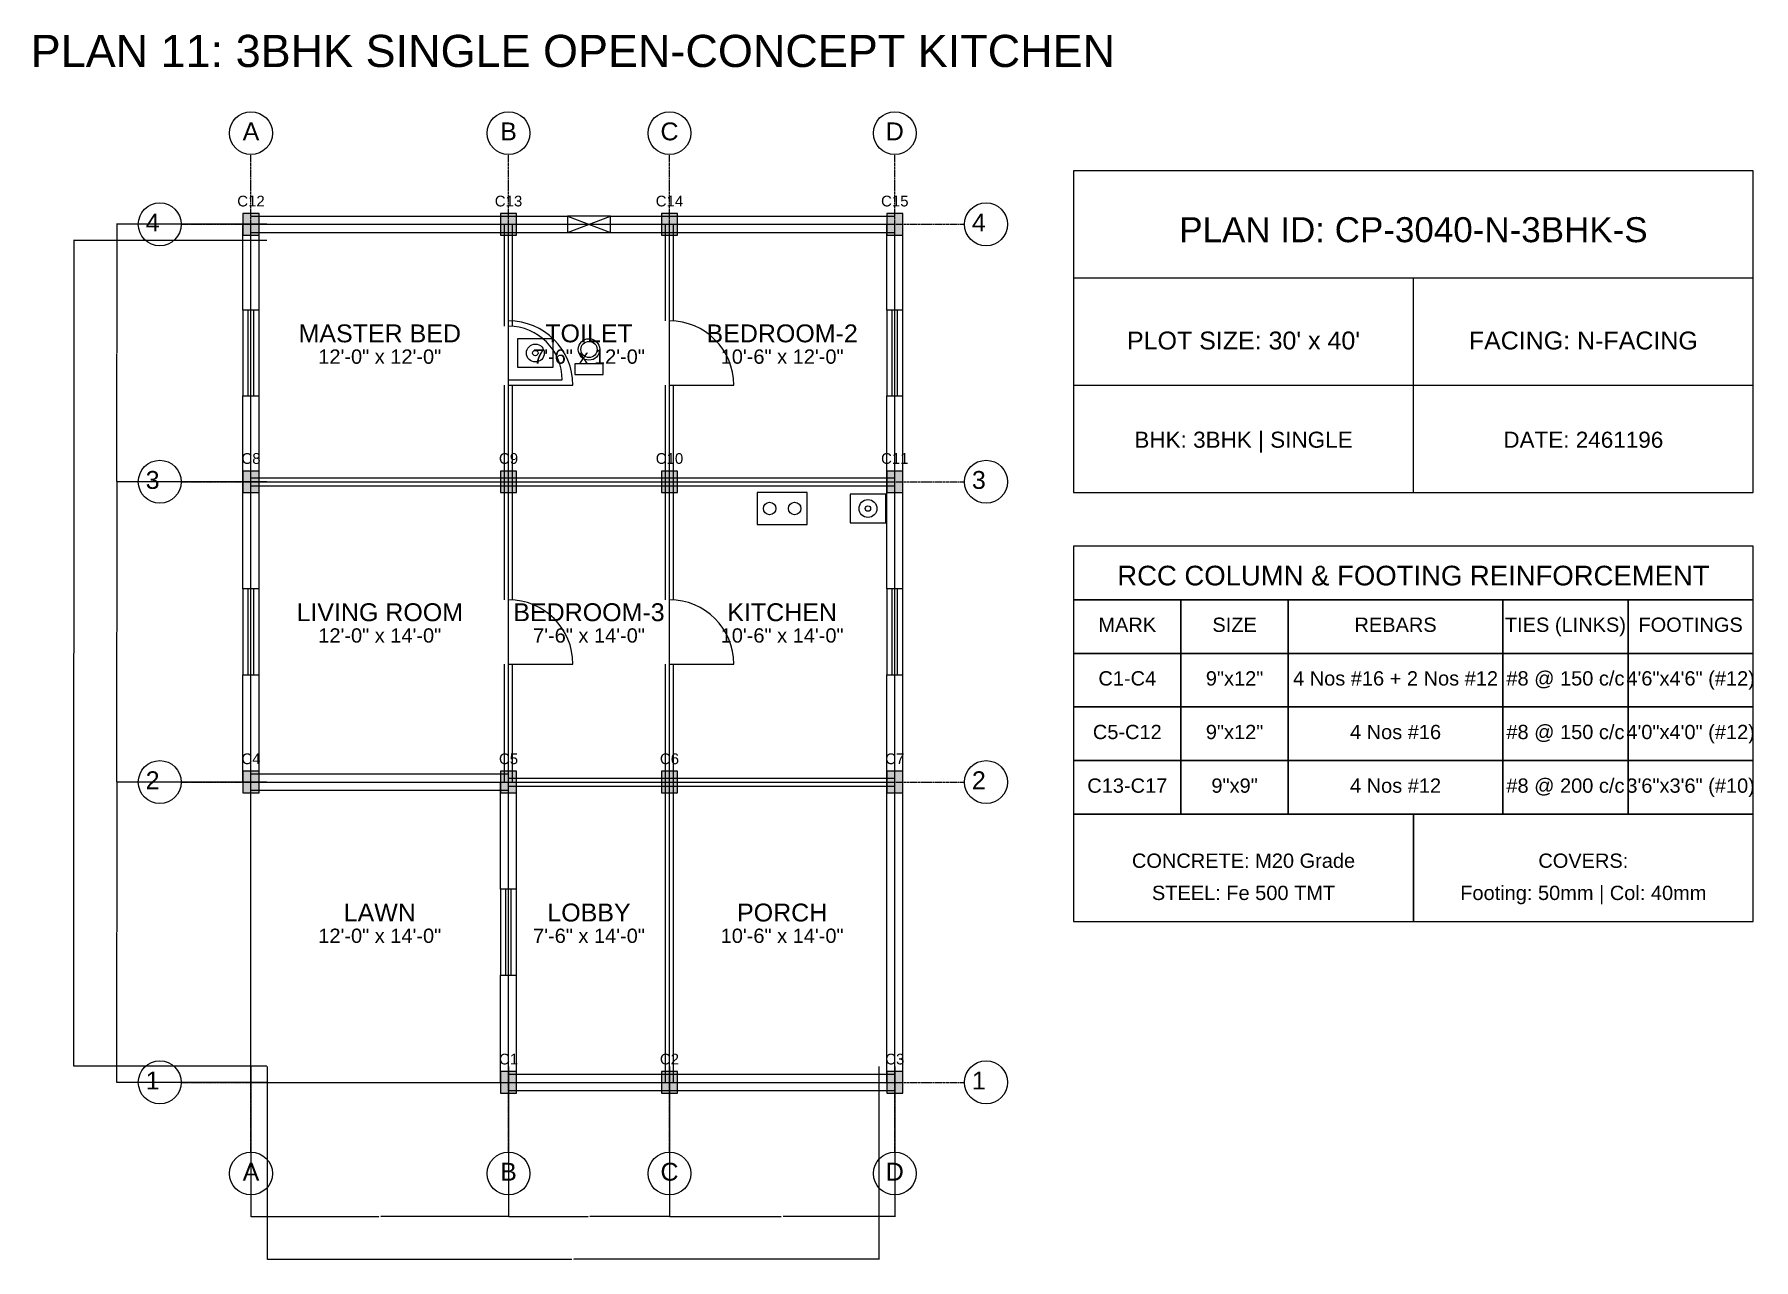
# Model space of a CAD drawing. Header units: inches. Extents: x -134 to 23580, y -99 to 23207.
# Drawn here: x -121 to 840, y 2401 to 3086 of the extents above; entities that cross this region are included whole.
import ezdxf
from ezdxf.enums import TextEntityAlignment as Align

# ---------------------------------------------------------------- set-up
doc = ezdxf.new("R2010")
doc.units = ezdxf.units.IN
doc.header["$MEASUREMENT"] = 0
doc.linetypes.add('CENTER', pattern=[2, 1.25, -0.25, 0.25, -0.25])
for name, color, linetype in [('A-COL-HATCH', 251, 'Continuous'), ('A-COLUMN', 1, 'Continuous'), ('A-DIM', 5, 'Continuous'), ('A-DOOR', 30, 'Continuous'), ('A-FIXTURE', 8, 'Continuous'), ('A-TEXT', 2, 'Continuous'), ('A-WALL-EXT', 7, 'Continuous'), ('A-WALL-INT', 9, 'Continuous'), ('A-WINDOW', 4, 'Continuous'), ('S-BEAM-FRAMING', 2, 'Continuous'), ('S-BUBBLE', 4, 'Continuous'), ('S-GRID-CENTER', 8, 'CENTER'), ('S-TABLE', 7, 'Continuous'), ('S-TEXT', 3, 'Continuous')]:
    doc.layers.add(name, color=color, linetype=linetype)
doc.styles.get("Standard").update_dxf_attribs({"font": 'arial.ttf'})
doc.dimstyles.get("Standard").update_dxf_attribs({"dimtxt": 0.18, "dimasz": 0.18, "dimexe": 0.18, "dimexo": 0.0625, "dimgap": 0.09, "dimtad": 0, "dimtih": 1, "dimtoh": 1, "dimdec": 4, "dimzin": 0, "dimdsep": 46, "dimtxsty": 'Standard', "dimcen": 0.09, "dimadec": 0, "dimazin": 0, "dimtfac": 1, "dimtdec": 4, "dimtofl": 0, "dimtmove": 0, "dimatfit": 3, "dimfxl": 1, "dimtolj": 1, "dimtzin": 0, "dimarcsym": 0})

msp = doc.modelspace()

# ---------------------------------------------------------------- texts
at = {"layer": 'A-TEXT'}
for s, height, p in [('PLAN 11: 3BHK SINGLE OPEN-CONCEPT KITCHEN', 18, (180, 3068)), ('C12', 6, (0, 2990)), ('C13', 6, (144, 2990)), ('C14', 6, (234, 2990)), ('C15', 6, (360, 2990)), ('PLAN ID: CP-3040-N-3BHK-S', 14, (650, 2970)), ('MASTER BED', 10, (72, 2914)), ('TOILET', 10, (189, 2914)), ('BEDROOM-2', 10, (297, 2914)), ("PLOT SIZE: 30' x 40'", 10, (555, 2910)), ('FACING: N-FACING', 10, (745, 2910)), ('12\'-0" x 12\'-0"', 8, (72, 2902)), ('7\'-6" x 12\'-0"', 8, (189, 2902)), ('10\'-6" x 12\'-0"', 8, (297, 2902)), ('BHK: 3BHK | SINGLE', 9, (555, 2855)), ('DATE: 2461196', 9, (745, 2855)), ('C8', 6, (0, 2846)), ('C9', 6, (144, 2846)), ('C10', 6, (234, 2846)), ('C11', 6, (360, 2846)), ('LIVING ROOM', 10, (72, 2758)), ('BEDROOM-3', 10, (189, 2758)), ('KITCHEN', 10, (297, 2758)), ('12\'-0" x 14\'-0"', 8, (72, 2746)), ('7\'-6" x 14\'-0"', 8, (189, 2746)), ('10\'-6" x 14\'-0"', 8, (297, 2746)), ('C4', 6, (0, 2678)), ('C5', 6, (144, 2678)), ('C6', 6, (234, 2678)), ('C7', 6, (360, 2678)), ('LAWN', 10, (72, 2590)), ('LOBBY', 10, (189, 2590)), ('PORCH', 10, (297, 2590)), ('12\'-0" x 14\'-0"', 8, (72, 2578)), ('7\'-6" x 14\'-0"', 8, (189, 2578)), ('10\'-6" x 14\'-0"', 8, (297, 2578)), ('C1', 6, (144, 2510)), ('C2', 6, (234, 2510)), ('C3', 6, (360, 2510))]:
    msp.add_text(s, height=height, dxfattribs=at).set_placement(p, align=Align.CENTER)
at = {"layer": 'S-TEXT'}
for s, height, p in [('A', 10, (0, 3027)), ('B', 10, (144, 3027)), ('C', 10, (234, 3027)), ('D', 10, (360, 3027)), ('4', 10, (-55, 2976)), ('4', 10, (407, 2976)), ('3', 10, (-55, 2832)), ('3', 10, (407, 2832)), ('RCC COLUMN & FOOTING REINFORCEMENT', 11, (650, 2778)), ('MARK', 8, (490, 2752)), ('SIZE', 8, (550, 2752)), ('REBARS', 8, (640, 2752)), ('TIES (LINKS)', 8, (735, 2752)), ('FOOTINGS', 8, (805, 2752)), ('#8 @ 150 c/c', 8, (735, 2722)), ('4\'6"x4\'6" (#12)', 8, (805, 2722)), ('C1-C4', 8, (490, 2722)), ('9"x12"', 8, (550, 2722)), ('4 Nos #16 + 2 Nos #12', 8, (640, 2722)), ('C5-C12', 8, (490, 2692)), ('9"x12"', 8, (550, 2692)), ('4 Nos #16', 8, (640, 2692)), ('#8 @ 150 c/c', 8, (735, 2692)), ('4\'0"x4\'0" (#12)', 8, (805, 2692)), ('2', 10, (-55, 2664)), ('2', 10, (407, 2664)), ('C13-C17', 8, (490, 2662)), ('9"x9"', 8, (550, 2662)), ('4 Nos #12', 8, (640, 2662)), ('#8 @ 200 c/c', 8, (735, 2662)), ('3\'6"x3\'6" (#10)', 8, (805, 2662)), ('CONCRETE: M20 Grade', 8, (555, 2620)), ('COVERS:', 8, (745, 2620)), ('STEEL: Fe 500 TMT', 8, (555, 2602)), ('Footing: 50mm | Col: 40mm', 8, (745, 2602)), ('1', 10, (-55, 2496)), ('1', 10, (407, 2496)), ('A', 10, (0, 2445)), ('B', 10, (144, 2445)), ('C', 10, (234, 2445)), ('D', 10, (360, 2445))]:
    msp.add_text(s, height=height, dxfattribs=at).set_placement(p, align=Align.CENTER)

# ---------------------------------------------------------------- blocks, each defined once
blk = doc.blocks.new('*D131')
at = {"layer": 'A-DIM', "color": 0, "lineweight": -2, "transparency": 16777216}
for p, q in [((0, 2508.94), (0, 2424.82)), ((144, 2508.94), (144, 2424.82)), ((0.18, 2425), (71.41, 2425)), ((143.82, 2425), (72.59, 2425))]:
    blk.add_line(p, q, dxfattribs=at)
at = {"layer": 'A-DIM', "color": 0, "transparency": 16777216}
for points in [[(0.18, 2425.03), (0.18, 2424.97), (0, 2425)], [(143.82, 2425.03), (143.82, 2424.97), (144, 2425)]]:
    blk.add_solid(points, dxfattribs=at)
at = {"layer": 'Defpoints', "color": 0, "transparency": 16777216}
for p in [(0, 2509), (144, 2509), (144, 2425)]:
    blk.add_point(p, dxfattribs=at)
at = {"layer": 'A-DIM', "color": 0, "transparency": 16777216, "insert": (72, 2425), "char_height": 0.18, "attachment_point": 5}
blk.add_mtext('\\A1;144.0000', dxfattribs=at)
blk = doc.blocks.new('*D132')
at = {"layer": 'A-DIM', "color": 0, "lineweight": -2, "transparency": 16777216}
for p, q in [((144, 2508.94), (144, 2424.82)), ((234, 2508.94), (234, 2424.82)), ((144.18, 2425), (188.47, 2425)), ((233.82, 2425), (189.53, 2425))]:
    blk.add_line(p, q, dxfattribs=at)
at = {"layer": 'A-DIM', "color": 0, "transparency": 16777216}
for points in [[(144.18, 2425.03), (144.18, 2424.97), (144, 2425)], [(233.82, 2425.03), (233.82, 2424.97), (234, 2425)]]:
    blk.add_solid(points, dxfattribs=at)
at = {"layer": 'Defpoints', "color": 0, "transparency": 16777216}
for p in [(144, 2509), (234, 2509), (234, 2425)]:
    blk.add_point(p, dxfattribs=at)
at = {"layer": 'A-DIM', "color": 0, "transparency": 16777216, "insert": (189, 2425), "char_height": 0.18, "attachment_point": 5}
blk.add_mtext('\\A1;90.0000', dxfattribs=at)
blk = doc.blocks.new('*D133')
at = {"layer": 'A-DIM', "color": 0, "lineweight": -2, "transparency": 16777216}
for p, q in [((234, 2508.94), (234, 2424.82)), ((360, 2508.94), (360, 2424.82)), ((234.18, 2425), (296.41, 2425)), ((359.82, 2425), (297.59, 2425))]:
    blk.add_line(p, q, dxfattribs=at)
at = {"layer": 'A-DIM', "color": 0, "transparency": 16777216}
for points in [[(234.18, 2425.03), (234.18, 2424.97), (234, 2425)], [(359.82, 2425.03), (359.82, 2424.97), (360, 2425)]]:
    blk.add_solid(points, dxfattribs=at)
at = {"layer": 'Defpoints', "color": 0, "transparency": 16777216}
for p in [(234, 2509), (360, 2509), (360, 2425)]:
    blk.add_point(p, dxfattribs=at)
at = {"layer": 'A-DIM', "color": 0, "transparency": 16777216, "insert": (297, 2425), "char_height": 0.18, "attachment_point": 5}
blk.add_mtext('\\A1;126.0000', dxfattribs=at)
blk = doc.blocks.new('*D134')
at = {"layer": 'A-DIM', "color": 0, "lineweight": -2, "transparency": 16777216}
for p, q in [((9, 2508.94), (9, 2400.82)), ((351, 2508.94), (351, 2400.82)), ((9.18, 2401), (179.4, 2401)), ((350.82, 2401), (180.6, 2401))]:
    blk.add_line(p, q, dxfattribs=at)
at = {"layer": 'A-DIM', "color": 0, "transparency": 16777216}
for points in [[(9.18, 2401.03), (9.18, 2400.97), (9, 2401)], [(350.82, 2401.03), (350.82, 2400.97), (351, 2401)]]:
    blk.add_solid(points, dxfattribs=at)
at = {"layer": 'Defpoints', "color": 0, "transparency": 16777216}
for p in [(9, 2509), (351, 2509), (351, 2401)]:
    blk.add_point(p, dxfattribs=at)
at = {"layer": 'A-DIM', "color": 0, "transparency": 16777216, "insert": (180, 2401), "char_height": 0.18, "attachment_point": 5}
blk.add_mtext('\\A1;342.0000', dxfattribs=at)
blk = doc.blocks.new('*D135')
at = {"layer": 'A-DIM', "color": 0, "lineweight": -2, "transparency": 16777216}
for p, q in [((8.94, 2668), (-75.18, 2668)), ((-75, 2667.82), (-75, 2584.18)), ((-75, 2500.18), (-75, 2583.82)), ((8.94, 2500), (-75.18, 2500))]:
    blk.add_line(p, q, dxfattribs=at)
at = {"layer": 'A-DIM', "color": 0, "transparency": 16777216}
for points in [[(-75.03, 2667.82), (-74.97, 2667.82), (-75, 2668)], [(-75.03, 2500.18), (-74.97, 2500.18), (-75, 2500)]]:
    blk.add_solid(points, dxfattribs=at)
at = {"layer": 'Defpoints', "color": 0, "transparency": 16777216}
for p in [(-75, 2668), (9, 2668), (9, 2500)]:
    blk.add_point(p, dxfattribs=at)
at = {"layer": 'A-DIM', "color": 0, "transparency": 16777216, "insert": (-75, 2584), "char_height": 0.18, "attachment_point": 5}
blk.add_mtext('\\A1;168.0000', dxfattribs=at)
blk = doc.blocks.new('*D136')
at = {"layer": 'A-DIM', "color": 0, "lineweight": -2, "transparency": 16777216}
for p, q in [((8.94, 2836), (-75.18, 2836)), ((-75, 2835.82), (-75, 2752.18)), ((-75, 2668.18), (-75, 2751.82)), ((8.94, 2668), (-75.18, 2668))]:
    blk.add_line(p, q, dxfattribs=at)
at = {"layer": 'A-DIM', "color": 0, "transparency": 16777216}
for points in [[(-75.03, 2835.82), (-74.97, 2835.82), (-75, 2836)], [(-75.03, 2668.18), (-74.97, 2668.18), (-75, 2668)]]:
    blk.add_solid(points, dxfattribs=at)
at = {"layer": 'Defpoints', "color": 0, "transparency": 16777216}
for p in [(-75, 2836), (9, 2836), (9, 2668)]:
    blk.add_point(p, dxfattribs=at)
at = {"layer": 'A-DIM', "color": 0, "transparency": 16777216, "insert": (-75, 2752), "char_height": 0.18, "attachment_point": 5}
blk.add_mtext('\\A1;168.0000', dxfattribs=at)
blk = doc.blocks.new('*D137')
at = {"layer": 'A-DIM', "color": 0, "lineweight": -2, "transparency": 16777216}
for p, q in [((8.94, 2980), (-75.18, 2980)), ((-75, 2979.82), (-75, 2908.18)), ((-75, 2836.18), (-75, 2907.82)), ((8.94, 2836), (-75.18, 2836))]:
    blk.add_line(p, q, dxfattribs=at)
at = {"layer": 'A-DIM', "color": 0, "transparency": 16777216}
for points in [[(-75.03, 2979.82), (-74.97, 2979.82), (-75, 2980)], [(-75.03, 2836.18), (-74.97, 2836.18), (-75, 2836)]]:
    blk.add_solid(points, dxfattribs=at)
at = {"layer": 'Defpoints', "color": 0, "transparency": 16777216}
for p in [(-75, 2980), (9, 2980), (9, 2836)]:
    blk.add_point(p, dxfattribs=at)
at = {"layer": 'A-DIM', "color": 0, "transparency": 16777216, "insert": (-75, 2908), "char_height": 0.18, "attachment_point": 5}
blk.add_mtext('\\A1;144.0000', dxfattribs=at)
blk = doc.blocks.new('*D138')
at = {"layer": 'A-DIM', "color": 0, "lineweight": -2, "transparency": 16777216}
for p, q in [((8.94, 2971), (-99.18, 2971)), ((-99, 2970.82), (-99, 2740.18)), ((-99, 2509.18), (-99, 2739.82)), ((8.94, 2509), (-99.18, 2509))]:
    blk.add_line(p, q, dxfattribs=at)
at = {"layer": 'A-DIM', "color": 0, "transparency": 16777216}
for points in [[(-99.03, 2970.82), (-98.97, 2970.82), (-99, 2971)], [(-99.03, 2509.18), (-98.97, 2509.18), (-99, 2509)]]:
    blk.add_solid(points, dxfattribs=at)
at = {"layer": 'Defpoints', "color": 0, "transparency": 16777216}
for p in [(-99, 2971), (9, 2971), (9, 2509)]:
    blk.add_point(p, dxfattribs=at)
at = {"layer": 'A-DIM', "color": 0, "transparency": 16777216, "insert": (-99, 2740), "char_height": 0.18, "attachment_point": 5}
blk.add_mtext('\\A1;462.0000', dxfattribs=at)

# ---------------------------------------------------------------- dimensions: what is measured, and where the dimension line sits
at = {"layer": 'A-DIM'}
for base, p1, p2, picture, middle in [((-99, 2971), (9, 2509), (9, 2971), '*D138', (-99, 2740)), ((-75, 2980), (9, 2836), (9, 2980), '*D137', (-75, 2908)), ((-75, 2836), (9, 2668), (9, 2836), '*D136', (-75, 2752)), ((-75, 2668), (9, 2500), (9, 2668), '*D135', (-75, 2584))]:
    dim = msp.add_linear_dim(base=base, p1=p1, p2=p2, angle=90, dimstyle='Standard', dxfattribs=at)
    dim.commit()
    dim.dimension.update_dxf_attribs({"geometry": picture, "text_midpoint": middle})
for base, p1, p2, picture, middle in [((144, 2425), (0, 2509), (144, 2509), '*D131', (72, 2425)), ((351, 2401), (9, 2509), (351, 2509), '*D134', (180, 2401)), ((234, 2425), (144, 2509), (234, 2509), '*D132', (189, 2425)), ((360, 2425), (234, 2509), (360, 2509), '*D133', (297, 2425))]:
    dim = msp.add_linear_dim(base=base, p1=p1, p2=p2, dimstyle='Standard', dxfattribs=at)
    dim.commit()
    dim.dimension.update_dxf_attribs({"geometry": picture, "text_midpoint": middle})

# ---------------------------------------------------------------- linework, layer by layer
at = {"layer": 'A-COL-HATCH'}
for points in [[(-4.5, 2974), (4.5, 2974), (-4.5, 2986), (4.5, 2986)], [(139.5, 2974), (148.5, 2974), (139.5, 2986), (148.5, 2986)], [(229.5, 2974), (238.5, 2974), (229.5, 2986), (238.5, 2986)], [(355.5, 2974), (364.5, 2974), (355.5, 2986), (364.5, 2986)], [(-4.5, 2830), (4.5, 2830), (-4.5, 2842), (4.5, 2842)], [(139.5, 2830), (148.5, 2830), (139.5, 2842), (148.5, 2842)], [(229.5, 2830), (238.5, 2830), (229.5, 2842), (238.5, 2842)], [(355.5, 2830), (364.5, 2830), (355.5, 2842), (364.5, 2842)], [(-4.5, 2662), (4.5, 2662), (-4.5, 2674), (4.5, 2674)], [(139.5, 2662), (148.5, 2662), (139.5, 2674), (148.5, 2674)], [(229.5, 2662), (238.5, 2662), (229.5, 2674), (238.5, 2674)], [(355.5, 2662), (364.5, 2662), (355.5, 2674), (364.5, 2674)], [(139.5, 2494), (148.5, 2494), (139.5, 2506), (148.5, 2506)], [(229.5, 2494), (238.5, 2494), (229.5, 2506), (238.5, 2506)], [(355.5, 2494), (364.5, 2494), (355.5, 2506), (364.5, 2506)]]:
    msp.add_solid(points, dxfattribs=at)
at = {"layer": 'A-COLUMN'}
for points in [[(-4.5, 2974), (4.5, 2974), (4.5, 2986), (-4.5, 2986)], [(139.5, 2974), (148.5, 2974), (148.5, 2986), (139.5, 2986)], [(229.5, 2974), (238.5, 2974), (238.5, 2986), (229.5, 2986)], [(355.5, 2974), (364.5, 2974), (364.5, 2986), (355.5, 2986)], [(-4.5, 2830), (4.5, 2830), (4.5, 2842), (-4.5, 2842)], [(139.5, 2830), (148.5, 2830), (148.5, 2842), (139.5, 2842)], [(229.5, 2830), (238.5, 2830), (238.5, 2842), (229.5, 2842)], [(355.5, 2830), (364.5, 2830), (364.5, 2842), (355.5, 2842)], [(-4.5, 2662), (4.5, 2662), (4.5, 2674), (-4.5, 2674)], [(139.5, 2662), (148.5, 2662), (148.5, 2674), (139.5, 2674)], [(229.5, 2662), (238.5, 2662), (238.5, 2674), (229.5, 2674)], [(355.5, 2662), (364.5, 2662), (364.5, 2674), (355.5, 2674)], [(139.5, 2494), (148.5, 2494), (148.5, 2506), (139.5, 2506)], [(229.5, 2494), (238.5, 2494), (238.5, 2506), (229.5, 2506)], [(355.5, 2494), (364.5, 2494), (364.5, 2506), (355.5, 2506)]]:
    msp.add_lwpolyline(points, close=True, dxfattribs=at)
at = {"layer": 'A-DOOR'}
for p, q in [((144, 2893), (174, 2893)), ((144, 2890), (180, 2890)), ((234, 2890), (270, 2890)), ((144, 2734), (180, 2734)), ((234, 2734), (270, 2734))]:
    msp.add_line(p, q, dxfattribs=at)
for centre, radius in [((144, 2890), 36), ((144, 2893), 30), ((234, 2890), 36), ((144, 2734), 36), ((234, 2734), 36)]:
    msp.add_arc(centre, radius, 0, 90, dxfattribs=at)
at = {"layer": 'A-FIXTURE'}
for points in [[(149, 2900), (169, 2900), (169, 2916), (149, 2916)], [(181, 2896), (197, 2896), (197, 2902), (181, 2902)], [(283, 2812), (311, 2812), (311, 2830), (283, 2830)], [(335, 2813), (355, 2813), (355, 2829), (335, 2829)]]:
    msp.add_lwpolyline(points, close=True, dxfattribs=at)
for centre, radius in [((159, 2908), 5), ((189, 2910), 6), ((189, 2910), 4.5), ((159, 2908), 1.5), ((290, 2821), 3.5), ((304, 2821), 3.5), ((345, 2821), 5), ((345, 2821), 1.5)]:
    msp.add_circle(centre, radius, dxfattribs=at)
at = {"layer": 'A-WALL-EXT'}
for p, q in [((0, 2984.5), (144, 2984.5)), ((144, 2984.5), (177, 2984.5)), ((201, 2984.5), (234, 2984.5)), ((234, 2984.5), (360, 2984.5)), ((-4.5, 2932), (-4.5, 2980)), ((0, 2975.5), (144, 2975.5)), ((4.5, 2932), (4.5, 2980)), ((144, 2975.5), (177, 2975.5)), ((201, 2975.5), (234, 2975.5)), ((234, 2975.5), (360, 2975.5)), ((355.5, 2932), (355.5, 2980)), ((364.5, 2932), (364.5, 2980)), ((460, 2950), (840, 2950)), ((650, 2830), (650, 2950)), ((460, 2890), (840, 2890)), ((-4.5, 2836), (-4.5, 2884)), ((4.5, 2836), (4.5, 2884)), ((355.5, 2836), (355.5, 2884)), ((364.5, 2836), (364.5, 2884)), ((-4.5, 2776), (-4.5, 2836)), ((4.5, 2776), (4.5, 2836)), ((355.5, 2776), (355.5, 2836)), ((364.5, 2776), (364.5, 2836)), ((-4.5, 2668), (-4.5, 2728)), ((4.5, 2668), (4.5, 2728)), ((355.5, 2668), (355.5, 2728)), ((364.5, 2668), (364.5, 2728)), ((0, 2672.5), (144, 2672.5)), ((0, 2663.5), (144, 2663.5)), ((139.5, 2608), (139.5, 2668)), ((148.5, 2608), (148.5, 2668)), ((355.5, 2500), (355.5, 2668)), ((364.5, 2500), (364.5, 2668)), ((139.5, 2500), (139.5, 2560)), ((148.5, 2500), (148.5, 2560)), ((144, 2504.5), (234, 2504.5)), ((234, 2504.5), (360, 2504.5)), ((144, 2495.5), (234, 2495.5)), ((234, 2495.5), (360, 2495.5))]:
    msp.add_line(p, q, dxfattribs=at)
msp.add_lwpolyline([(460, 2830), (840, 2830), (840, 3010), (460, 3010)], close=True, dxfattribs=at)
at = {"layer": 'A-WALL-INT'}
for p, q in [((141.75, 2923), (141.75, 2980)), ((146.25, 2923), (146.25, 2980)), ((231.75, 2926), (231.75, 2980)), ((236.25, 2926), (236.25, 2980)), ((141.75, 2836), (141.75, 2890)), ((146.25, 2836), (146.25, 2890)), ((231.75, 2836), (231.75, 2890)), ((236.25, 2836), (236.25, 2890)), ((0, 2838.25), (144, 2838.25)), ((141.75, 2770), (141.75, 2836)), ((144, 2838.25), (234, 2838.25)), ((146.25, 2770), (146.25, 2836)), ((231.75, 2770), (231.75, 2836)), ((234, 2838.25), (360, 2838.25)), ((236.25, 2770), (236.25, 2836)), ((0, 2833.75), (144, 2833.75)), ((144, 2833.75), (234, 2833.75)), ((234, 2833.75), (360, 2833.75)), ((141.75, 2668), (141.75, 2734)), ((146.25, 2668), (146.25, 2734)), ((231.75, 2668), (231.75, 2734)), ((236.25, 2668), (236.25, 2734)), ((144, 2670.25), (234, 2670.25)), ((144, 2665.75), (234, 2665.75)), ((231.75, 2500), (231.75, 2668)), ((234, 2670.25), (360, 2670.25)), ((234, 2665.75), (360, 2665.75)), ((236.25, 2500), (236.25, 2668))]:
    msp.add_line(p, q, dxfattribs=at)
at = {"layer": 'A-WINDOW'}
for p, q in [((177, 2975.5), (201, 2984.5)), ((177, 2984.5), (201, 2975.5)), ((-1.5, 2884), (-1.5, 2932)), ((1.5, 2884), (1.5, 2932)), ((358.5, 2884), (358.5, 2932)), ((361.5, 2884), (361.5, 2932)), ((-1.5, 2728), (-1.5, 2776)), ((1.5, 2728), (1.5, 2776)), ((358.5, 2728), (358.5, 2776)), ((361.5, 2728), (361.5, 2776)), ((142.5, 2560), (142.5, 2608)), ((145.5, 2560), (145.5, 2608))]:
    msp.add_line(p, q, dxfattribs=at)
for points in [[(177, 2975.5), (201, 2975.5), (201, 2984.5), (177, 2984.5)], [(-4.5, 2884), (4.5, 2884), (4.5, 2932), (-4.5, 2932)], [(355.5, 2884), (364.5, 2884), (364.5, 2932), (355.5, 2932)], [(-4.5, 2728), (4.5, 2728), (4.5, 2776), (-4.5, 2776)], [(355.5, 2728), (364.5, 2728), (364.5, 2776), (355.5, 2776)], [(139.5, 2560), (148.5, 2560), (148.5, 2608), (139.5, 2608)]]:
    msp.add_lwpolyline(points, close=True, dxfattribs=at)
at = {"layer": 'S-BEAM-FRAMING'}
for p, q in [((0, 2500), (0, 2980)), ((0, 2980), (360, 2980)), ((144, 2500), (144, 2980)), ((234, 2500), (234, 2980)), ((360, 2500), (360, 2980)), ((0, 2836), (360, 2836)), ((0, 2668), (360, 2668)), ((0, 2500), (360, 2500))]:
    msp.add_line(p, q, dxfattribs=at)
at = {"layer": 'S-BUBBLE'}
for centre in [(0, 3031), (144, 3031), (234, 3031), (360, 3031), (-51, 2980), (411, 2980), (-51, 2836), (411, 2836), (-51, 2668), (411, 2668), (-51, 2500), (411, 2500), (0, 2449), (144, 2449), (234, 2449), (360, 2449)]:
    msp.add_circle(centre, 12, dxfattribs=at)
at = {"layer": 'S-GRID-CENTER'}
for p, q in [((0, 2461), (0, 3019)), ((144, 2461), (144, 3019)), ((234, 2461), (234, 3019)), ((360, 2461), (360, 3019)), ((-39, 2980), (399, 2980)), ((-39, 2836), (399, 2836)), ((-39, 2668), (399, 2668)), ((-39, 2500), (399, 2500))]:
    msp.add_line(p, q, dxfattribs=at)
at = {"layer": 'S-TABLE'}
for points in [[(460, 2770), (840, 2770), (840, 2800), (460, 2800)], [(460, 2740), (520, 2740), (520, 2770), (460, 2770)], [(520, 2740), (580, 2740), (580, 2770), (520, 2770)], [(580, 2740), (700, 2740), (700, 2770), (580, 2770)], [(700, 2740), (770, 2740), (770, 2770), (700, 2770)], [(770, 2740), (840, 2740), (840, 2770), (770, 2770)], [(460, 2710), (520, 2710), (520, 2740), (460, 2740)], [(520, 2710), (580, 2710), (580, 2740), (520, 2740)], [(580, 2710), (700, 2710), (700, 2740), (580, 2740)], [(700, 2710), (770, 2710), (770, 2740), (700, 2740)], [(770, 2710), (840, 2710), (840, 2740), (770, 2740)], [(460, 2680), (520, 2680), (520, 2710), (460, 2710)], [(520, 2680), (580, 2680), (580, 2710), (520, 2710)], [(580, 2680), (700, 2680), (700, 2710), (580, 2710)], [(700, 2680), (770, 2680), (770, 2710), (700, 2710)], [(770, 2680), (840, 2680), (840, 2710), (770, 2710)], [(460, 2650), (520, 2650), (520, 2680), (460, 2680)], [(520, 2650), (580, 2650), (580, 2680), (520, 2680)], [(580, 2650), (700, 2650), (700, 2680), (580, 2680)], [(700, 2650), (770, 2650), (770, 2680), (700, 2680)], [(770, 2650), (840, 2650), (840, 2680), (770, 2680)], [(460, 2590), (650, 2590), (650, 2650), (460, 2650)], [(650, 2590), (840, 2590), (840, 2650), (650, 2650)]]:
    msp.add_lwpolyline(points, close=True, dxfattribs=at)

msp.set_redraw_order([(e.dxf.handle, doc.entitydb.next_handle()) for e in msp.query("TEXT MTEXT ATTDEF DIMENSION ARC_DIMENSION")])  # texts and dimensions are drawn at this point

doc.saveas('drawing.dxf')
